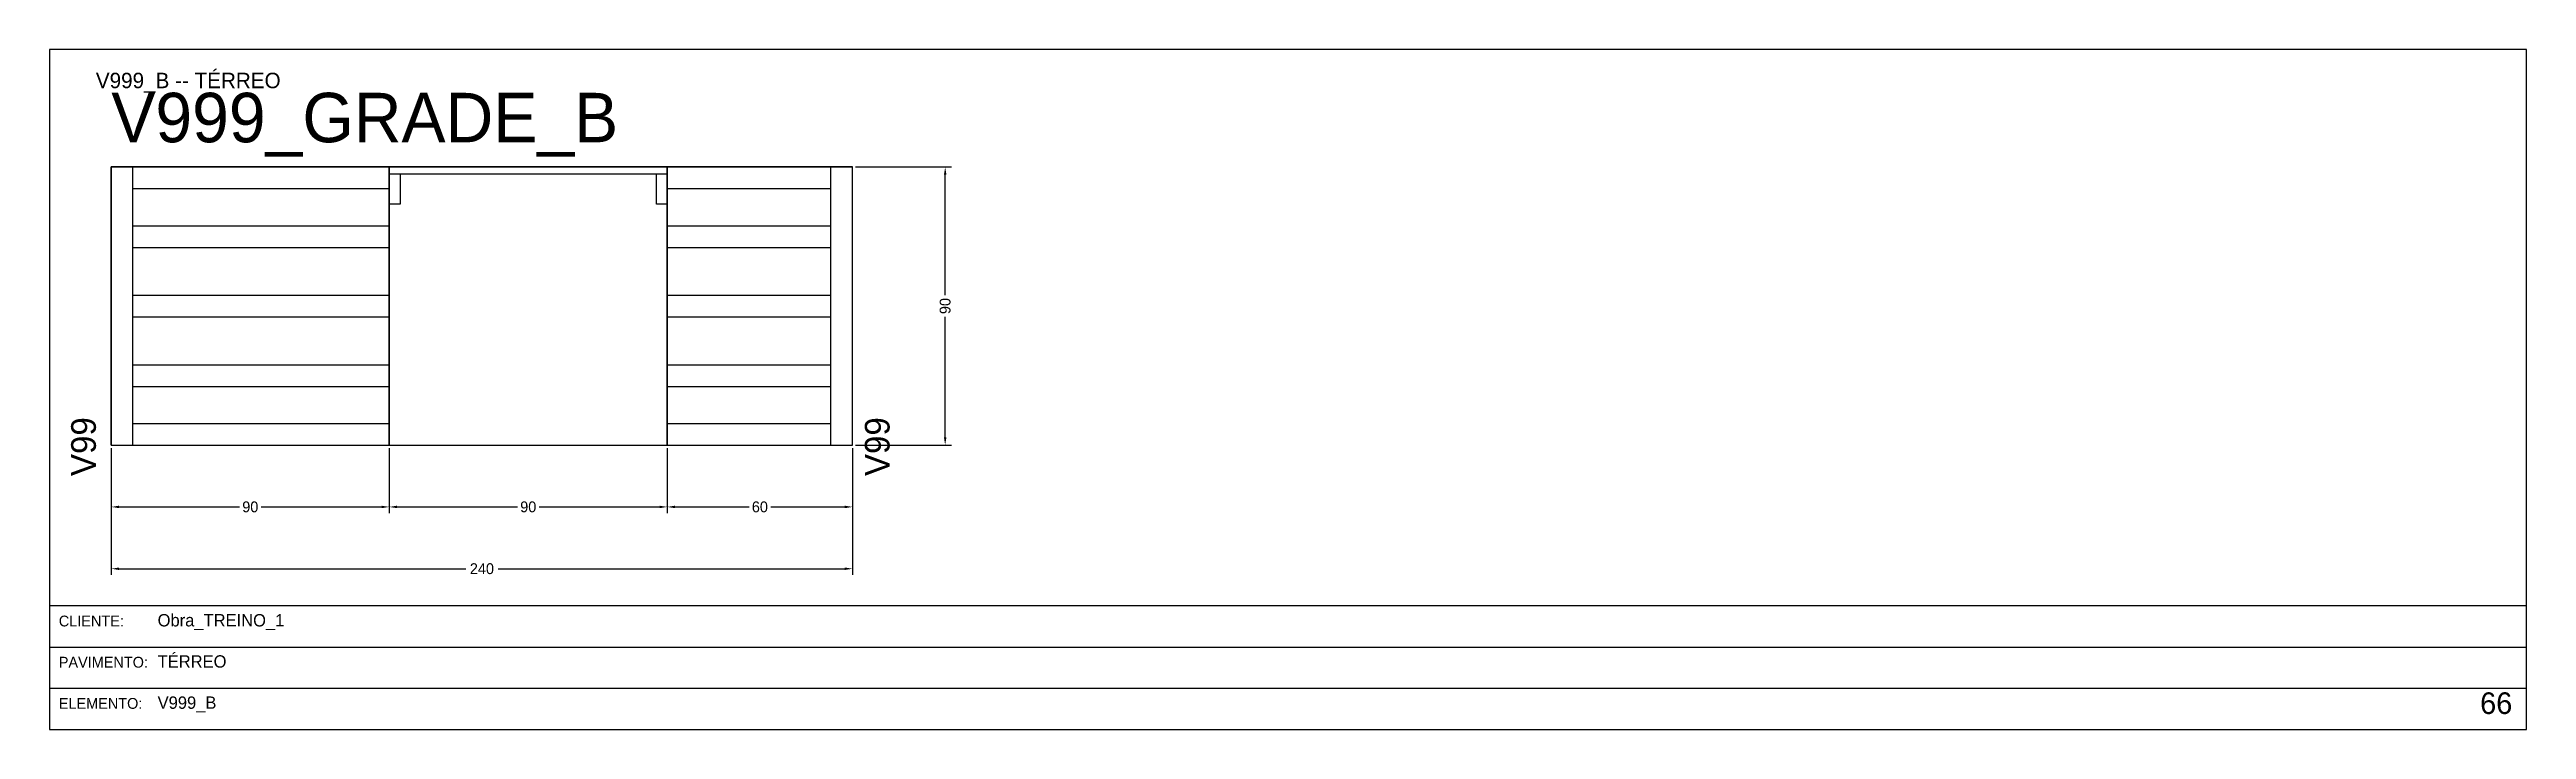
# Model space of a CAD drawing. Header units: metres. Extents: x 0 to 3268, y -4496 to 124.
# Drawn here: x 822 to 1624, y -4496 to -4276 of the extents above; entities that cross this region are included whole.
import ezdxf

# ---------------------------------------------------------------- set-up
doc = ezdxf.new("R2010")
doc.units = ezdxf.units.M
for name, color, linetype in [('5', 5, 'Continuous'), ('BORDA_CELULA', 9, 'Continuous'), ('CARIMBO', 9, 'Continuous'), ('COTA', 241, 'Continuous'), ('NOMENCLATURA', 7, 'Continuous'), ('Painéis', 200, 'Continuous'), ('SARR_2.2x3.5', 40, 'Continuous'), ('SARR_2.2x7', 40, 'Continuous')]:
    doc.layers.add(name, color=color, linetype=linetype)
doc.dimstyles.new('COTA', dxfattribs={"dimtxt": 3.5, "dimasz": 2.5, "dimexe": 2, "dimexo": 1, "dimgap": 0.9, "dimtad": 1, "dimdec": 0, "dimrnd": 1, "dimcen": 2.5, "dimclrd": 4, "dimclre": 4, "dimclrt": 4, "dimazin": 3, "dimtfac": 1, "dimtmove": 0, "dimatfit": 3})

msp = doc.modelspace()

# ---------------------------------------------------------------- texts
at = {"layer": '5'}
for p in [(837, -4414), (1094, -4414)]:
    msp.add_text('V99', height=8, rotation=90, dxfattribs=at).set_placement(p)
at = {"layer": 'CARIMBO', "color": 9}
for s, p in [('CLIENTE:', (825, -4462.67)), ('PAVIMENTO:', (825, -4476)), ('ELEMENTO:', (825, -4489.33))]:
    msp.add_text(s, height=3.5, dxfattribs=at).set_placement(p)
at = {"layer": 'CARIMBO', "color": 2}
for s, p in [('Obra_TREINO_1', (857, -4462.67)), ('TÉRREO', (857, -4476)), ('V999_B', (857, -4489.33))]:
    msp.add_text(s, height=4, dxfattribs=at).set_placement(p)
at = {"layer": 'CARIMBO', "color": 3}
msp.add_text('66', height=7, dxfattribs=at).set_placement((1609, -4491))
at = {"layer": 'NOMENCLATURA'}
for s, height, p in [('V999_B -- TÉRREO', 5, (837, -4288.5)), ('V999_GRADE_B', 16, (842, -4306))]:
    msp.add_text(s, height=height, dxfattribs=at).set_placement(p)

# ---------------------------------------------------------------- blocks, each defined once
blk = doc.blocks.new('_CLOSEDFILLED')
at = {"color": 0, "linetype": 'BYBLOCK'}
blk.add_solid([(-1, 0.16), (0, 0), (-1, -0.16)], dxfattribs=at)
blk = doc.blocks.new('*D594')
at = {"color": 4}
for p, q in [((842, -4405), (842, -4426)), ((932, -4405), (932, -4426)), ((844.5, -4424), (883.5, -4424)), ((890.5, -4424), (929.5, -4424))]:
    blk.add_line(p, q, dxfattribs=at)
at = {"layer": 'Defpoints'}
for p in [(842, -4404), (932, -4404), (842, -4424)]:
    blk.add_point(p, dxfattribs=at)
at = {"layer": 'COTA', "color": 4, "xscale": 2.5, "yscale": 2.5, "rotation": 180}
blk.add_blockref('_CLOSEDFILLED', (842, -4424), dxfattribs=at)
at = {"layer": 'COTA', "color": 4, "xscale": 2.5, "yscale": 2.5}
blk.add_blockref('_CLOSEDFILLED', (932, -4424), dxfattribs=at)
at = {"layer": 'COTA', "color": 4, "insert": (887, -4424), "char_height": 3.5, "attachment_point": 5}
blk.add_mtext('90', dxfattribs=at)
blk = doc.blocks.new('*D595')
at = {"color": 4}
for p, q in [((932, -4405), (932, -4426)), ((1022, -4405), (1022, -4426)), ((934.5, -4424), (973.5, -4424)), ((980.5, -4424), (1019.5, -4424))]:
    blk.add_line(p, q, dxfattribs=at)
at = {"layer": 'Defpoints'}
for p in [(932, -4404), (1022, -4404), (932, -4424)]:
    blk.add_point(p, dxfattribs=at)
at = {"layer": 'COTA', "color": 4, "xscale": 2.5, "yscale": 2.5, "rotation": 180}
blk.add_blockref('_CLOSEDFILLED', (932, -4424), dxfattribs=at)
at = {"layer": 'COTA', "color": 4, "xscale": 2.5, "yscale": 2.5}
blk.add_blockref('_CLOSEDFILLED', (1022, -4424), dxfattribs=at)
at = {"layer": 'COTA', "color": 4, "insert": (977, -4424), "char_height": 3.5, "attachment_point": 5}
blk.add_mtext('90', dxfattribs=at)
blk = doc.blocks.new('*D596')
at = {"color": 4}
for p, q in [((1022, -4405), (1022, -4426)), ((1082, -4405), (1082, -4426)), ((1024.5, -4424), (1048.5, -4424)), ((1055.5, -4424), (1079.5, -4424))]:
    blk.add_line(p, q, dxfattribs=at)
at = {"layer": 'Defpoints'}
for p in [(1022, -4404), (1082, -4404), (1022, -4424)]:
    blk.add_point(p, dxfattribs=at)
at = {"layer": 'COTA', "color": 4, "xscale": 2.5, "yscale": 2.5, "rotation": 180}
blk.add_blockref('_CLOSEDFILLED', (1022, -4424), dxfattribs=at)
at = {"layer": 'COTA', "color": 4, "xscale": 2.5, "yscale": 2.5}
blk.add_blockref('_CLOSEDFILLED', (1082, -4424), dxfattribs=at)
at = {"layer": 'COTA', "color": 4, "insert": (1052, -4424), "char_height": 3.5, "attachment_point": 5}
blk.add_mtext('60', dxfattribs=at)
blk = doc.blocks.new('*D597')
at = {"color": 4}
for p, q in [((842, -4405), (842, -4446)), ((1082, -4405), (1082, -4446)), ((844.5, -4444), (956.75, -4444)), ((967.25, -4444), (1079.5, -4444))]:
    blk.add_line(p, q, dxfattribs=at)
at = {"layer": 'Defpoints'}
for p in [(842, -4404), (1082, -4404), (842, -4444)]:
    blk.add_point(p, dxfattribs=at)
at = {"layer": 'COTA', "color": 4, "xscale": 2.5, "yscale": 2.5, "rotation": 180}
blk.add_blockref('_CLOSEDFILLED', (842, -4444), dxfattribs=at)
at = {"layer": 'COTA', "color": 4, "xscale": 2.5, "yscale": 2.5}
blk.add_blockref('_CLOSEDFILLED', (1082, -4444), dxfattribs=at)
at = {"layer": 'COTA', "color": 4, "insert": (962, -4444), "char_height": 3.5, "attachment_point": 5}
blk.add_mtext('240', dxfattribs=at)
blk = doc.blocks.new('*D598')
at = {"color": 4}
for p, q in [((1083, -4314), (1114, -4314)), ((1112, -4355.5), (1112, -4316.5)), ((1112, -4401.5), (1112, -4362.5)), ((1083, -4404), (1114, -4404))]:
    blk.add_line(p, q, dxfattribs=at)
at = {"layer": 'Defpoints'}
for p in [(1082, -4314), (1082, -4404), (1112, -4404)]:
    blk.add_point(p, dxfattribs=at)
at = {"layer": 'COTA', "color": 4, "xscale": 2.5, "yscale": 2.5}
for p, rotation in [((1112, -4314), 90), ((1112, -4404), 270)]:
    blk.add_blockref('_CLOSEDFILLED', p, dxfattribs=dict(at, rotation=rotation))
at = {"layer": 'COTA', "color": 4, "insert": (1112, -4359), "char_height": 3.5, "attachment_point": 5, "rotation": 90}
blk.add_mtext('90', dxfattribs=at)
blk = doc.blocks.new('*D599')
at = {"color": 4}
for p, q in [((1083, -4314), (1114, -4314)), ((1112, -4355.5), (1112, -4316.5)), ((1112, -4401.5), (1112, -4362.5)), ((1083, -4404), (1114, -4404))]:
    blk.add_line(p, q, dxfattribs=at)
at = {"layer": 'Defpoints'}
for p in [(1082, -4314), (1082, -4404), (1112, -4404)]:
    blk.add_point(p, dxfattribs=at)
at = {"layer": 'COTA', "color": 4, "xscale": 2.5, "yscale": 2.5}
for p, rotation in [((1112, -4314), 90), ((1112, -4404), 270)]:
    blk.add_blockref('_CLOSEDFILLED', p, dxfattribs=dict(at, rotation=rotation))
at = {"layer": 'COTA', "color": 4, "insert": (1112, -4359), "char_height": 3.5, "attachment_point": 5, "rotation": 90}
blk.add_mtext('90', dxfattribs=at)
blk = doc.blocks.new('*D600')
at = {"color": 4}
for p, q in [((1083, -4314), (1114, -4314)), ((1112, -4355.5), (1112, -4316.5)), ((1112, -4401.5), (1112, -4362.5)), ((1083, -4404), (1114, -4404))]:
    blk.add_line(p, q, dxfattribs=at)
at = {"layer": 'Defpoints'}
for p in [(1082, -4314), (1082, -4404), (1112, -4404)]:
    blk.add_point(p, dxfattribs=at)
at = {"layer": 'COTA', "color": 4, "xscale": 2.5, "yscale": 2.5}
for p, rotation in [((1112, -4314), 90), ((1112, -4404), 270)]:
    blk.add_blockref('_CLOSEDFILLED', p, dxfattribs=dict(at, rotation=rotation))
at = {"layer": 'COTA', "color": 4, "insert": (1112, -4359), "char_height": 3.5, "attachment_point": 5, "rotation": 90}
blk.add_mtext('90', dxfattribs=at)

# ---------------------------------------------------------------- dimensions: what is measured, and where the dimension line sits
at = {"layer": 'COTA'}
for picture in ['*D598', '*D599', '*D600']:
    dim = msp.add_linear_dim(base=(1112, -4404), p1=(1082, -4404), p2=(1082, -4314), angle=90, dimstyle='COTA', dxfattribs=at)
    dim.commit()
    dim.dimension.update_dxf_attribs({"geometry": picture, "text_midpoint": (1112, -4359)})
for base, p1, p2, picture, middle in [((842, -4424), (842, -4404), (932, -4404), '*D594', (887, -4424)), ((842, -4444), (842, -4404), (1082, -4404), '*D597', (962, -4444)), ((932, -4424), (932, -4404), (1022, -4404), '*D595', (977, -4424)), ((1022, -4424), (1022, -4404), (1082, -4404), '*D596', (1052, -4424))]:
    dim = msp.add_linear_dim(base=base, p1=p1, p2=p2, dimstyle='COTA', dxfattribs=at)
    dim.commit()
    dim.dimension.update_dxf_attribs({"geometry": picture, "text_midpoint": middle})

# ---------------------------------------------------------------- linework, layer by layer
at = {"layer": 'BORDA_CELULA'}
for points in [[(822, -4496), (1624, -4496), (1624, -4276), (822, -4276)], [(822, -4496), (1624, -4496), (1624, -4456), (822, -4456)]]:
    msp.add_lwpolyline(points, close=True, dxfattribs=at)
at = {"layer": 'CARIMBO'}
for p, q in [((822, -4469.33), (1624, -4469.33)), ((822, -4482.67), (1624, -4482.67)), ((822, -4496), (1624, -4496))]:
    msp.add_line(p, q, dxfattribs=at)
at = {"layer": 'Painéis'}
for points in [[(842, -4404), (842, -4314)], [(842, -4314), (932, -4314)], [(842, -4404), (932, -4404), (932, -4314), (842, -4314), (842, -4404)], [(932, -4404), (932, -4314)], [(932, -4314), (1022, -4314)], [(932, -4404), (1022, -4404), (1022, -4314), (932, -4314), (932, -4404)], [(1022, -4404), (1022, -4314)], [(1022, -4314), (1082, -4314)], [(1022, -4404), (1082, -4404), (1082, -4314), (1022, -4314), (1022, -4404)], [(1082, -4404), (1082, -4314)], [(842, -4404), (932, -4404)], [(932, -4404), (1022, -4404)], [(1022, -4404), (1082, -4404)]]:
    msp.add_lwpolyline(points, dxfattribs=at)
at = {"layer": 'SARR_2.2x3.5'}
for points in [[(932, -4316.2), (935.5, -4316.2), (935.5, -4326), (932, -4326)], [(1018.5, -4316.2), (1022, -4316.2), (1022, -4326), (1018.5, -4326)]]:
    msp.add_lwpolyline(points, close=True, dxfattribs=at)
at = {"layer": 'SARR_2.2x7'}
for points in [[(849, -4404), (849, -4314)], [(1075, -4404), (1075, -4314)], [(849, -4321), (932, -4321)], [(1022, -4321), (1075, -4321)], [(849, -4333), (932, -4333)], [(1022, -4333), (1075, -4333)], [(849, -4340), (932, -4340)], [(1022, -4340), (1075, -4340)], [(849, -4355.5), (932, -4355.5)], [(849, -4362.5), (932, -4362.5)], [(1022, -4355.5), (1075, -4355.5)], [(1022, -4362.5), (1075, -4362.5)], [(849, -4378), (932, -4378)], [(1022, -4378), (1075, -4378)], [(849, -4385), (932, -4385)], [(1022, -4385), (1075, -4385)], [(849, -4397), (932, -4397)], [(1022, -4397), (1075, -4397)]]:
    msp.add_lwpolyline(points, dxfattribs=at)
msp.add_lwpolyline([(932, -4316.2), (1022, -4316.2), (1022, -4314), (932, -4314)], close=True, dxfattribs=at)

msp.set_redraw_order([(e.dxf.handle, doc.entitydb.next_handle()) for e in msp.query("TEXT MTEXT ATTDEF DIMENSION ARC_DIMENSION")])  # texts and dimensions are drawn at this point

doc.saveas('drawing.dxf')
